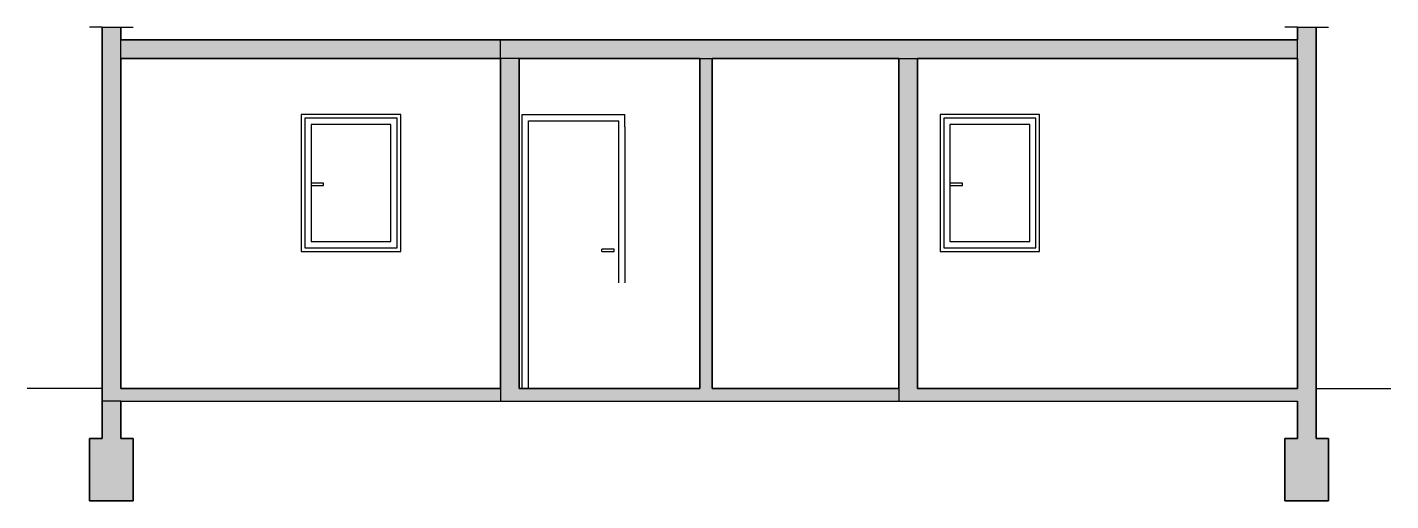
# Model space of a CAD drawing. Header units: millimetres. Extents: x -15.3 to 26.3, y -6.6 to 31.3.
# Drawn here: x -0.01 to 10.94, y 27.48 to 31.28 of the extents above; entities that cross this region are included whole.
import ezdxf

# ---------------------------------------------------------------- set-up
doc = ezdxf.new("R2010")
doc.units = ezdxf.units.MM
doc.linetypes.add('ACAD_ISO10W100', pattern=[18, 12, -3, 0, -3])
for name, color, linetype, lineweight in [('A-WALL-FULL', 7, 'Continuous', 35), ('A-WALL-FULL-EXTR', 7, 'Continuous', 35), ('A-WALL-FULL-INTR', 7, 'Continuous', 35)]:
    doc.layers.add(name, color=color, linetype=linetype, lineweight=lineweight)
for name, color, linetype in [('Infissi', 5, 'Continuous'), ('retino', 254, 'ACAD_ISO10W100'), ('sezioni', 7, 'ACAD_ISO10W100')]:
    doc.layers.add(name, color=color, linetype=linetype)

msp = doc.modelspace()

# ---------------------------------------------------------------- hatches: boundary and pattern name
at = {"layer": 'retino'}
h = msp.add_hatch(color=256, dxfattribs=at)
h.dxf.hatch_style = 1
h.paths.add_polyline_path([(5.486, 31.029), (5.386, 31.029), (5.386, 28.379), (3.936, 28.379), (3.936, 31.029), (3.786, 31.029), (3.786, 28.379), (3.786, 28.279), (6.986, 28.279), (6.986, 28.379), (5.486, 28.379), (5.486, 29.299)])
h.paths.add_polyline_path([(7.136, 31.029), (6.986, 31.029), (6.986, 28.379), (6.986, 28.279), (10.186, 28.279), (10.18, 28.379), (7.136, 28.379)])
h.paths.add_polyline_path([(10.336, 31.279), (10.186, 31.279), (10.186, 31.179), (10.186, 31.029), (10.186, 28.429), (10.186, 28.379), (10.18, 28.379), (10.186, 28.279), (10.186, 27.979), (10.086, 27.979), (10.086, 27.479), (10.436, 27.479), (10.436, 27.979), (10.336, 27.979), (10.336, 28.279)])
h.paths.add_polyline_path([(10.186, 31.179), (3.786, 31.179), (3.786, 31.029), (3.936, 31.029), (5.386, 31.029), (5.486, 31.029), (6.986, 31.029), (7.136, 31.029), (10.186, 31.029)])
h.paths.add_polyline_path([(3.786, 31.179), (0.736, 31.179), (0.736, 31.029), (3.786, 31.029)])
h.paths.add_polyline_path([(0.736, 31.029), (0.736, 31.179), (0.736, 31.279), (0.586, 31.279), (0.586, 28.279), (0.736, 28.279), (3.786, 28.279), (3.786, 28.379), (0.736, 28.379), (0.736, 28.429)])
h.paths.add_polyline_path([(0.836, 27.979), (0.736, 27.979), (0.736, 28.279), (0.586, 28.279), (0.586, 27.979), (0.486, 27.979), (0.486, 27.479), (0.836, 27.479)])

# ---------------------------------------------------------------- linework, layer by layer
for p, q in [((10.336, 31.279), (10.336, 27.979)), ((3.786, 31.029), (3.786, 28.379)), ((5.486, 31.029), (5.486, 28.379)), ((0.586, 28.379), (-0.014, 28.379)), ((0.736, 28.379), (3.786, 28.379)), ((10.336, 28.379), (10.936, 28.379)), ((0.736, 28.279), (10.186, 28.279))]:
    msp.add_line(p, q)
at = {"layer": 'A-WALL-FULL'}
for p, q in [((0.586, 28.279), (0.586, 31.279)), ((0.736, 31.179), (0.736, 31.279)), ((10.186, 31.179), (10.186, 31.279)), ((10.336, 28.279), (10.336, 31.279)), ((0.736, 28.429), (0.736, 31.029)), ((3.786, 28.379), (3.786, 31.029)), ((3.936, 28.379), (3.936, 31.029)), ((6.986, 28.379), (6.986, 31.029)), ((7.136, 28.379), (7.136, 31.029)), ((10.186, 28.429), (10.186, 31.029)), ((0.736, 28.379), (0.736, 28.429)), ((10.186, 28.379), (10.186, 28.429)), ((0.586, 28.279), (0.586, 27.979)), ((0.736, 28.279), (0.736, 27.979)), ((10.186, 28.279), (10.186, 27.979)), ((10.336, 28.279), (10.336, 27.979)), ((0.586, 27.979), (0.486, 27.979)), ((0.486, 27.979), (0.486, 27.479)), ((0.836, 27.979), (0.736, 27.979)), ((0.836, 27.479), (0.836, 27.979)), ((10.186, 27.979), (10.086, 27.979)), ((10.086, 27.979), (10.086, 27.479)), ((10.436, 27.979), (10.336, 27.979)), ((10.436, 27.479), (10.436, 27.979)), ((0.486, 27.479), (0.836, 27.479)), ((10.086, 27.479), (10.436, 27.479))]:
    msp.add_line(p, q, dxfattribs=at)
at = {"layer": 'A-WALL-FULL-EXTR'}
for p, q in [((0.736, 31.179), (10.186, 31.179)), ((0.736, 31.029), (3.786, 31.029)), ((3.936, 31.029), (5.386, 31.029)), ((5.486, 31.029), (6.986, 31.029)), ((7.136, 31.029), (10.186, 31.029)), ((10.186, 31.029), (10.186, 28.379)), ((0.736, 28.379), (3.786, 28.379)), ((3.936, 28.379), (5.386, 28.379)), ((5.486, 28.379), (6.986, 28.379)), ((7.136, 28.379), (10.186, 28.379))]:
    msp.add_line(p, q, dxfattribs=at)
at = {"layer": 'A-WALL-FULL-INTR'}
for p, q in [((5.386, 28.379), (5.386, 31.029)), ((5.486, 28.379), (5.486, 31.029)), ((3.961, 28.379), (4.011, 28.379)), ((4.786, 28.379), (4.736, 28.379))]:
    msp.add_line(p, q, dxfattribs=at)
at = {"layer": 'Infissi'}
for p, q in [((2.986, 30.579), (2.186, 30.579)), ((2.186, 30.579), (2.186, 29.479)), ((2.986, 29.479), (2.986, 30.579)), ((3.961, 30.579), (4.786, 30.579)), ((3.961, 30.479), (3.961, 30.579)), ((4.786, 30.479), (4.786, 30.579)), ((8.116, 30.579), (7.316, 30.579)), ((7.316, 30.579), (7.316, 29.479)), ((8.116, 29.479), (8.116, 30.579)), ((2.956, 30.549), (2.216, 30.549)), ((2.216, 30.549), (2.216, 29.509)), ((2.266, 30.499), (2.266, 29.559)), ((2.906, 30.499), (2.266, 30.499)), ((2.906, 29.559), (2.906, 30.499)), ((2.956, 29.509), (2.956, 30.549)), ((3.961, 28.379), (3.961, 30.479)), ((4.011, 30.529), (4.736, 30.529)), ((4.011, 28.379), (4.011, 30.529)), ((4.736, 29.229), (4.736, 30.529)), ((4.786, 30.479), (4.786, 29.229)), ((8.086, 30.549), (7.346, 30.549)), ((7.346, 30.549), (7.346, 29.509)), ((8.036, 30.499), (7.396, 30.499)), ((7.396, 30.499), (7.396, 29.559)), ((8.036, 29.559), (8.036, 30.499)), ((8.086, 29.509), (8.086, 30.549)), ((2.366, 30.029), (2.266, 30.029)), ((2.266, 30.009), (2.366, 30.009)), ((2.366, 30.009), (2.366, 30.029)), ((7.496, 30.029), (7.396, 30.029)), ((7.396, 30.009), (7.496, 30.009)), ((7.496, 30.009), (7.496, 30.029)), ((2.186, 29.479), (2.986, 29.479)), ((2.216, 29.509), (2.956, 29.509)), ((2.266, 29.559), (2.906, 29.559)), ((4.699, 29.499), (4.599, 29.499)), ((4.599, 29.479), (4.599, 29.499)), ((4.599, 29.479), (4.699, 29.479)), ((4.699, 29.479), (4.699, 29.499)), ((7.316, 29.479), (8.116, 29.479)), ((7.346, 29.509), (8.086, 29.509)), ((7.396, 29.559), (8.036, 29.559))]:
    msp.add_line(p, q, dxfattribs=at)
at = {"layer": 'retino'}
for p, q in [((0.736, 31.029), (0.736, 31.179)), ((3.786, 31.029), (3.786, 31.179)), ((10.186, 31.029), (10.186, 31.179)), ((3.936, 31.029), (3.786, 31.029)), ((5.386, 31.029), (5.486, 31.029)), ((6.986, 31.029), (7.136, 31.029)), ((3.786, 28.379), (3.786, 28.279)), ((6.986, 28.379), (6.986, 28.279)), ((0.736, 28.279), (0.586, 28.279))]:
    msp.add_line(p, q, dxfattribs=at)
at = {"layer": 'sezioni'}
for p, q in [((0.586, 31.279), (0.486, 31.279)), ((0.586, 31.279), (0.836, 31.279)), ((10.186, 31.279), (10.086, 31.279)), ((10.186, 31.279), (10.436, 31.279))]:
    msp.add_line(p, q, dxfattribs=at)

doc.saveas('drawing.dxf')
